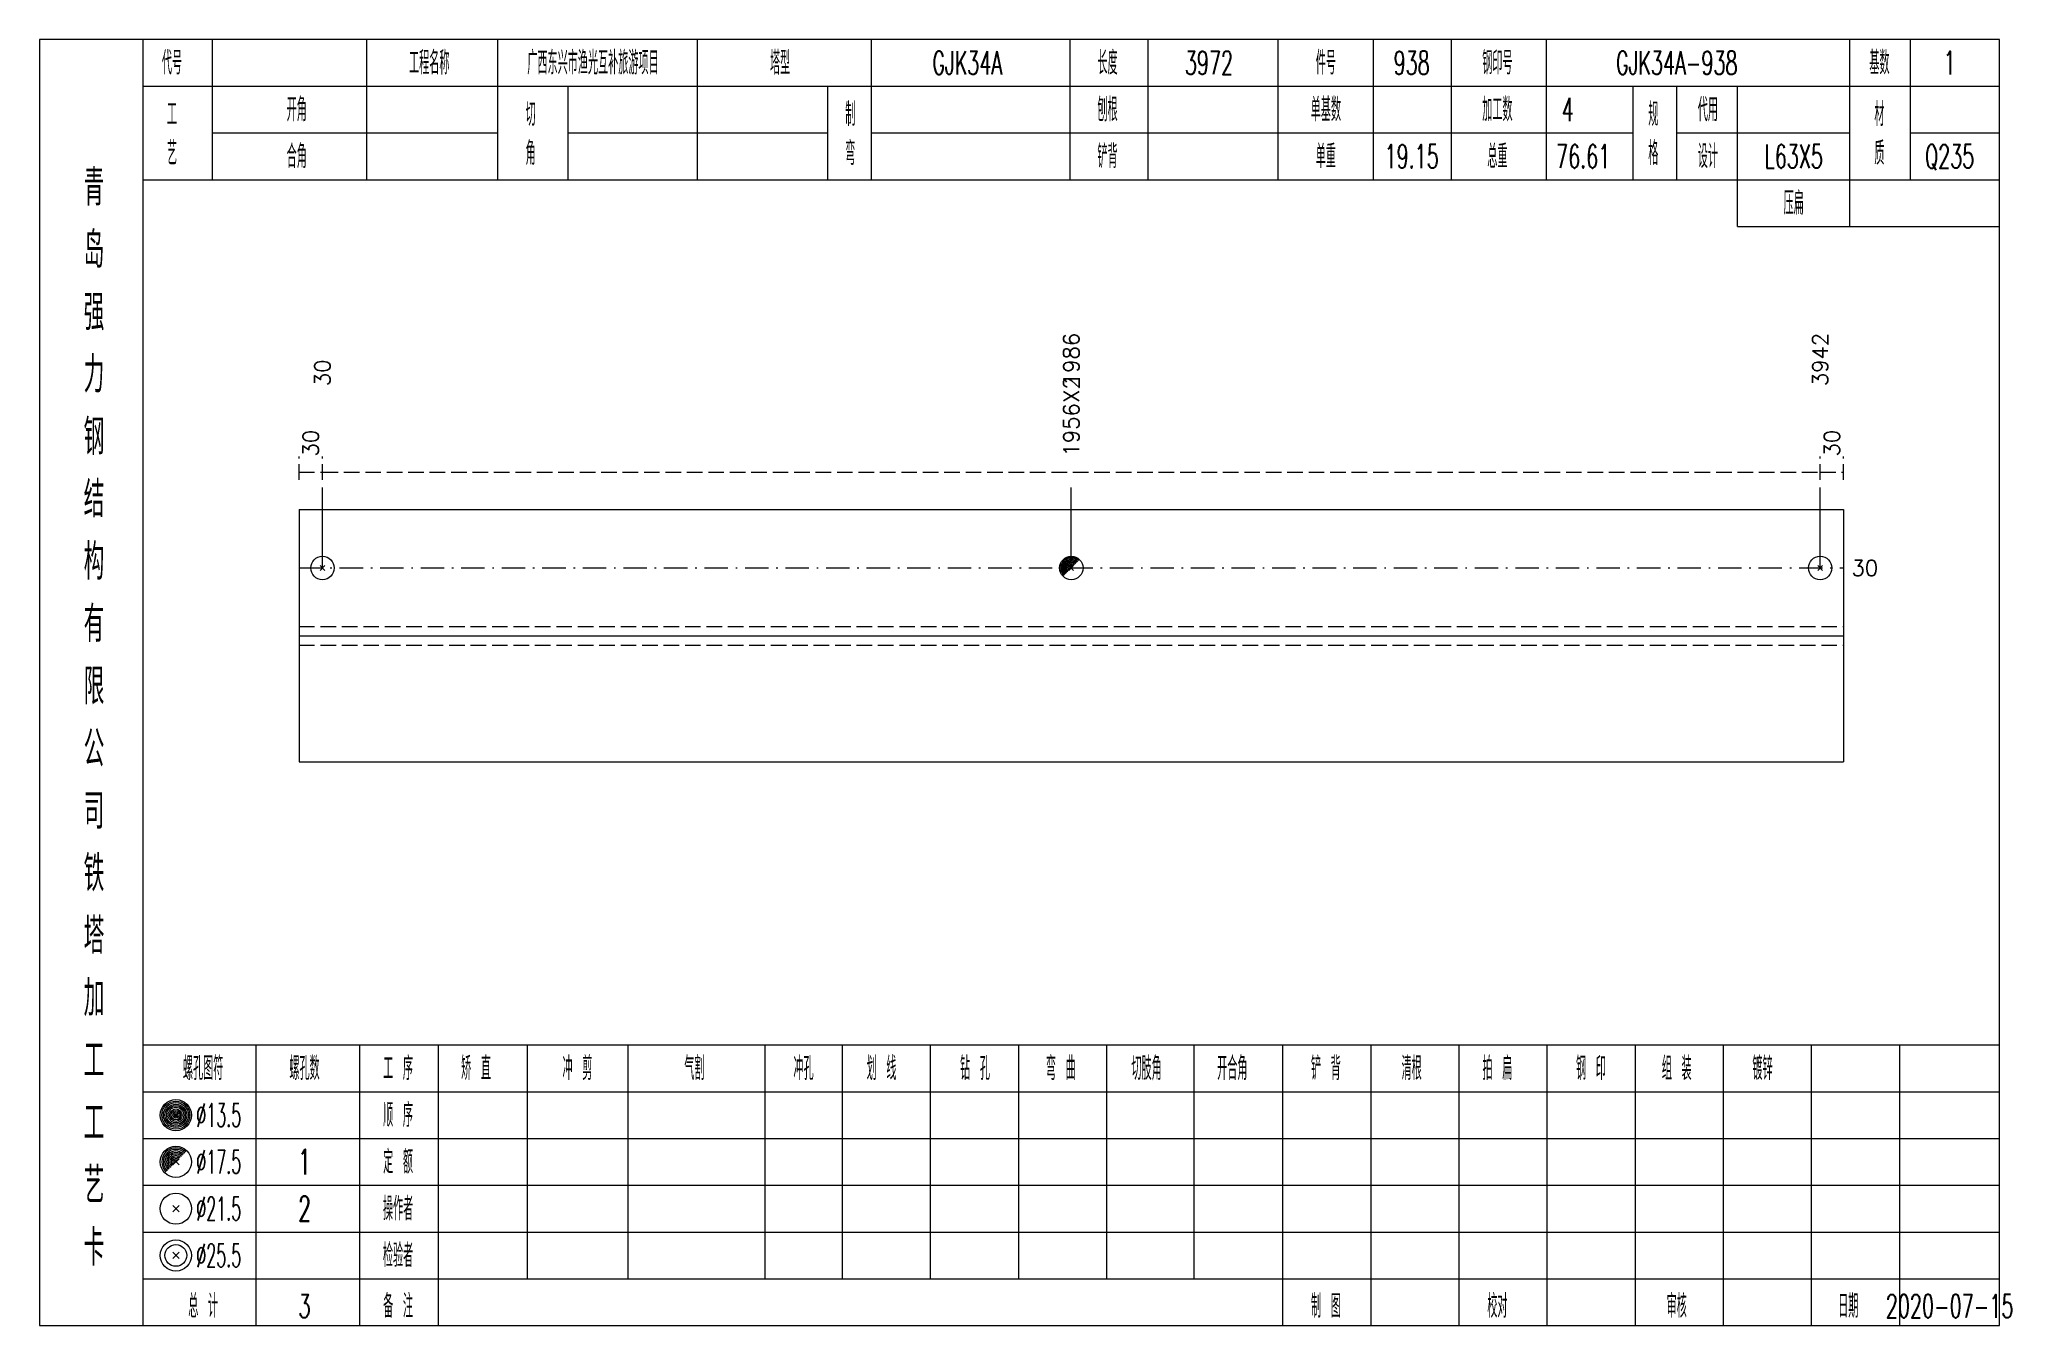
# Model space of a CAD drawing. Extents: x 0 to 2606, y -377 to 6479.
# Drawn here: x 1568.4 to 1821.3, y 2100 to 2265 of the extents above; entities that cross this region are included whole.
import ezdxf
from ezdxf.enums import TextEntityAlignment as Align

# ---------------------------------------------------------------- set-up
doc = ezdxf.new("R2010")
doc.units = 0
doc.header["$MEASUREMENT"] = 0
doc.linetypes.add('一点画线', pattern=[5.2, 3, -1, 0.2, -1])
doc.linetypes.add('虚线', pattern=[2.75, 2, -0.75])
doc.layers.get('0').update_dxf_attribs({"linetype": 'CONTINUOUS', "lineweight": 25})
doc.layers.add('1', color=7, linetype='CONTINUOUS', lineweight=25)
doc.layers.add('4', color=7, linetype='CONTINUOUS', lineweight=25)
doc.styles.get("Standard").update_dxf_attribs({"font": 'simplex.shx', "width": 0.7, "height": 3, "bigfont": 'gbhzfs.shx'})

msp = doc.modelspace()

# ---------------------------------------------------------------- texts
at = {"color": 7, "linetype": 'Continuous', "lineweight": 13}
for s, p in [('1986', (1700.75, 2220.5)), ('3942', (1796.8, 2220.5)), ('30', (1604.7, 2220.5))]:
    msp.add_text(s, height=2, rotation=90, dxfattribs=at).set_placement(p, align=Align.MIDDLE_LEFT)
at = {"color": 8, "linetype": 'Continuous', "lineweight": 9}
for s, p in [('1956X2', (1700.75, 2211.5)), ('30', (1603.2, 2211.5)), ('30', (1798.3, 2211.5))]:
    msp.add_text(s, height=2, rotation=90, dxfattribs=at).set_placement(p, align=Align.MIDDLE_LEFT)
at = {"color": 7, "linetype": 'Continuous', "lineweight": 13}
msp.add_text('30', height=2, dxfattribs=at).set_placement((1800.8, 2197.19), align=Align.MIDDLE_LEFT)
at = {"layer": '4', "color": 1, "linetype": 'Continuous', "lineweight": 13}
for s, height, width, p in [('代号', 3, 0.6, (1585.4, 2262)), ('工程名称', 3, 0.6, (1618.4, 2262)), ('广西东兴市渔光互补旅游项目', 3, 0.6, (1639.4, 2262)), ('塔型', 3, 0.6, (1663.4, 2262)), ('GJK34A', 3, 0.6, (1687.4, 2262)), ('长度', 3, 0.6, (1705.4, 2262)), ('3972', 3, 0.6, (1718.4, 2262)), ('件号', 3, 0.6, (1733.4, 2262)), ('938', 3, 0.6, (1744.4, 2262)), ('钢印号', 3, 0.6, (1755.4, 2262)), ('GJK34A-938', 3, 0.6, (1778.4, 2262)), ('基数', 3, 0.6, (1804.4, 2262)), ('1', 3, 0.6, (1813.4, 2262)), ('工', 3, 0.6, (1585.4, 2255.4)), ('开角', 3, 0.6, (1601.4, 2256)), ('切', 3, 0.6, (1631.4, 2255.4)), ('制', 3, 0.6, (1672.4, 2255.4)), ('刨根', 3, 0.6, (1705.4, 2256)), ('单基数', 3, 0.6, (1733.4, 2256)), ('加工数', 3, 0.6, (1755.4, 2256)), ('4', 3, 0.6, (1764.4, 2256)), ('规', 3, 0.6, (1775.4, 2255.4)), ('代用', 3, 0.6, (1782.4, 2256)), ('材', 3, 0.6, (1804.4, 2255.4)), ('艺', 3, 0.6, (1585.4, 2250.4)), ('合角', 3, 0.6, (1601.4, 2250)), ('角', 3, 0.6, (1631.4, 2250.4)), ('弯', 3, 0.6, (1672.4, 2250.4)), ('铲背', 3, 0.6, (1705.4, 2250)), ('单重', 3, 0.6, (1733.4, 2250)), ('19.15', 3, 0.6, (1744.4, 2250)), ('总重', 3, 0.6, (1755.4, 2250)), ('76.61', 3, 0.6, (1766.4, 2250)), ('格', 3, 0.6, (1775.4, 2250.4)), ('设计', 3, 0.6, (1782.4, 2250)), ('L63X5', 3, 0.6, (1793.4, 2250)), ('质', 3, 0.6, (1804.4, 2250.4)), ('Q235', 3, 0.6, (1813.4, 2250)), ('青', 4.6, 0.8, (1575.4, 2246)), ('压扁', 3, 0.6, (1793.4, 2244)), ('岛', 4.6, 0.8, (1575.4, 2238)), ('强', 4.6, 0.8, (1575.4, 2230)), ('力', 4.6, 0.8, (1575.4, 2222)), ('钢', 4.6, 0.8, (1575.4, 2214)), ('结', 4.6, 0.8, (1575.4, 2206)), ('构', 4.6, 0.8, (1575.4, 2198)), ('有', 4.6, 0.8, (1575.4, 2190)), ('限', 4.6, 0.8, (1575.4, 2182)), ('公', 4.6, 0.8, (1575.4, 2174)), ('司', 4.6, 0.8, (1575.4, 2166)), ('铁', 4.6, 0.8, (1575.4, 2158)), ('塔', 4.6, 0.8, (1575.4, 2150)), ('加', 4.6, 0.8, (1575.4, 2142)), ('工', 4.6, 0.8, (1575.4, 2134)), ('螺孔图符', 3, 0.6, (1589.4, 2133)), ('螺孔数', 3, 0.6, (1602.4, 2133)), ('工 序', 3, 0.6, (1614.4, 2133)), ('矫 直', 3, 0.6, (1624.4, 2133)), ('冲 剪', 3, 0.6, (1637.4, 2133)), ('气割', 3, 0.6, (1652.4, 2133)), ('冲孔', 3, 0.6, (1666.4, 2133)), ('划 线', 3, 0.6, (1676.4, 2133)), ('钻 孔', 3, 0.6, (1688.4, 2133)), ('弯 曲', 3, 0.6, (1699.4, 2133)), ('切肢角', 3, 0.6, (1710.4, 2133)), ('开合角', 3, 0.6, (1721.4, 2133)), ('铲 背', 3, 0.6, (1733.4, 2133)), ('清根', 3, 0.6, (1744.4, 2133)), ('拍 扁', 3, 0.6, (1755.4, 2133)), ('钢 印', 3, 0.6, (1767.4, 2133)), ('组 装', 3, 0.6, (1778.4, 2133)), ('镀锌', 3, 0.6, (1789.4, 2133)), ('工', 4.6, 0.8, (1575.4, 2126)), ('%%C13.5', 3, 0.5, (1591.4, 2127)), ('顺 序', 3, 0.6, (1614.4, 2127)), ('%%C17.5', 3, 0.5, (1591.4, 2121)), ('1', 3.2, 0.6, (1602.4, 2121)), ('定 额', 3, 0.6, (1614.4, 2121)), ('艺', 4.6, 0.8, (1575.4, 2118)), ('%%C21.5', 3, 0.5, (1591.4, 2115)), ('2', 3.2, 0.6, (1602.4, 2115)), ('操作者', 3, 0.6, (1614.4, 2115)), ('卡', 4.6, 0.8, (1575.4, 2110)), ('%%C25.5', 3, 0.5, (1591.4, 2109)), ('检验者', 3, 0.6, (1614.4, 2109)), ('总 计', 3, 0.6, (1589.4, 2102.5)), ('3', 3, 0.6, (1602.4, 2102.5)), ('备 注', 3, 0.6, (1614.4, 2102.5)), ('制 图', 3, 0.6, (1733.4, 2102.5)), ('校对', 3, 0.6, (1755.4, 2102.5)), ('审核', 3, 0.6, (1778.4, 2102.5)), ('日期', 3, 0.6, (1800.4, 2102.5)), ('2020-07-15', 3, 0.6, (1813.4, 2102.5))]:
    msp.add_text(s, height=height, dxfattribs=dict(at, width=width)).set_placement(p, align=Align.MIDDLE_CENTER)

# ---------------------------------------------------------------- linework, layer by layer
at = {"color": 8, "linetype": '虚线', "lineweight": 9}
for p, q in [((1601.7, 2208.5), (1601.7, 2211.5)), ((1604.7, 2208.5), (1604.7, 2211.5)), ((1604.7, 2208.5), (1604.7, 2211.5)), ((1796.8, 2208.5), (1796.8, 2211.5)), ((1796.8, 2208.5), (1796.8, 2211.5)), ((1799.8, 2208.5), (1799.8, 2211.5)), ((1601.7, 2209.5), (1604.7, 2209.5)), ((1604.7, 2209.5), (1796.8, 2209.5)), ((1796.8, 2209.5), (1799.8, 2209.5))]:
    msp.add_line(p, q, dxfattribs=at)
at = {"color": 7, "linetype": 'Continuous', "lineweight": 13}
for p, q in [((1604.7, 2197.19), (1604.7, 2207.5)), ((1700.75, 2197.19), (1700.75, 2207.5)), ((1796.8, 2197.19), (1796.8, 2207.5)), ((1604.4, 2196.89), (1605, 2197.49)), ((1605, 2196.89), (1604.4, 2197.49)), ((1796.5, 2196.89), (1797.1, 2197.49)), ((1797.1, 2196.89), (1796.5, 2197.49))]:
    msp.add_line(p, q, dxfattribs=at)
at = {"color": 7, "linetype": 'Continuous', "lineweight": 18}
for p, q in [((1601.7, 2204.69), (1601.7, 2172.31)), ((1601.7, 2204.69), (1799.8, 2204.69)), ((1799.8, 2204.69), (1799.8, 2172.31)), ((1601.7, 2188.5), (1799.8, 2188.5))]:
    msp.add_line(p, q, dxfattribs=at)
at = {"color": 3, "linetype": '一点画线', "lineweight": 13}
msp.add_line((1601.7, 2197.19), (1799.8, 2197.19), dxfattribs=at)
at = {"color": 7, "linetype": 'Continuous', "lineweight": 0}
for p, q in [((1700.45, 2196.89), (1701.05, 2197.49)), ((1700.45, 2197.49), (1701.05, 2196.89))]:
    msp.add_line(p, q, dxfattribs=at)
at = {"color": 1, "linetype": '虚线', "lineweight": 18}
for p, q in [((1601.7, 2189.69), (1799.8, 2189.69)), ((1601.7, 2187.31), (1799.8, 2187.31))]:
    msp.add_line(p, q, dxfattribs=at)
at = {"color": 7, "linetype": 'Continuous', "lineweight": 13}
for centre in [(1604.7, 2197.19), (1700.75, 2197.19), (1796.8, 2197.19)]:
    msp.add_circle(centre, 1.5, dxfattribs=at)
for radius in [1.35, 1.2, 1.05, 0.9, 0.75, 0.6, 0.45, 0.3, 0.15]:
    msp.add_arc((1700.75, 2197.19), radius, 45, 225, dxfattribs=at)
at = {"layer": '1', "color": 7, "linetype": 'Continuous', "lineweight": 18}
msp.add_line((1601.7, 2172.31), (1799.8, 2172.31), dxfattribs=at)
at = {"layer": '4', "color": 1, "linetype": 'Continuous', "lineweight": 18}
for p, q in [((1581.7, 2100), (1581.7, 2265)), ((1590.6, 2247), (1590.6, 2265)), ((1610.4, 2247), (1610.4, 2265)), ((1627.2, 2247), (1627.2, 2265)), ((1652.8, 2247), (1652.8, 2265)), ((1675.1, 2247), (1675.1, 2265)), ((1700.6, 2247), (1700.6, 2265)), ((1710.6, 2247), (1710.6, 2265)), ((1727.3, 2247), (1727.3, 2265)), ((1739.5, 2247), (1739.5, 2265)), ((1749.5, 2247), (1749.5, 2265)), ((1761.7, 2247), (1761.7, 2265)), ((1800.6, 2241), (1800.6, 2265)), ((1808.4, 2247), (1808.4, 2265)), ((1581.7, 2259), (1819.8, 2259)), ((1636.2, 2247), (1636.2, 2259)), ((1669.5, 2247), (1669.5, 2259)), ((1772.8, 2247), (1772.8, 2259)), ((1778.4, 2247), (1778.4, 2259)), ((1786.2, 2241), (1786.2, 2259)), ((1590.6, 2253), (1627.2, 2253)), ((1636.2, 2253), (1669.5, 2253)), ((1675.1, 2253), (1772.8, 2253)), ((1778.4, 2253), (1800.6, 2253)), ((1808.4, 2253), (1819.8, 2253)), ((1581.7, 2247), (1819.8, 2247)), ((1786.2, 2241), (1819.8, 2241)), ((1581.7, 2136), (1819.8, 2136)), ((1596.2, 2100), (1596.2, 2136)), ((1609.5, 2100), (1609.5, 2136)), ((1619.6, 2100), (1619.6, 2136)), ((1631, 2106), (1631, 2136)), ((1643.9, 2106), (1643.9, 2136)), ((1661.5, 2106), (1661.5, 2136)), ((1671.4, 2106), (1671.4, 2136)), ((1682.7, 2106), (1682.7, 2136)), ((1694, 2106), (1694, 2136)), ((1705.3, 2106), (1705.3, 2136)), ((1716.5, 2106), (1716.5, 2136)), ((1727.9, 2106), (1727.9, 2136)), ((1739.2, 2106), (1739.2, 2136)), ((1750.5, 2106), (1750.5, 2136)), ((1761.8, 2106), (1761.8, 2136)), ((1773.1, 2106), (1773.1, 2136)), ((1784.4, 2106), (1784.4, 2136)), ((1795.7, 2106), (1795.7, 2136)), ((1807, 2106), (1807, 2136)), ((1581.7, 2130), (1819.8, 2130)), ((1581.7, 2124), (1819.8, 2124)), ((1581.7, 2118), (1819.8, 2118)), ((1581.7, 2112), (1819.8, 2112)), ((1581.7, 2106), (1819.8, 2106)), ((1727.9, 2100), (1727.9, 2106)), ((1739.2, 2100), (1739.2, 2106)), ((1750.5, 2100), (1750.5, 2106)), ((1761.8, 2100), (1761.8, 2106)), ((1773.1, 2100), (1773.1, 2106)), ((1784.4, 2100), (1784.4, 2106)), ((1795.7, 2100), (1795.7, 2106)), ((1807, 2100), (1807, 2106))]:
    msp.add_line(p, q, dxfattribs=at)
at = {"layer": '4', "color": 7, "linetype": 'Continuous', "lineweight": 13}
for p, q in [((1585.7, 2126.8), (1586.1, 2127.2)), ((1586.1, 2126.8), (1585.7, 2127.2)), ((1585.5, 2114.6), (1586.3, 2115.4)), ((1586.3, 2114.6), (1585.5, 2115.4)), ((1585.5, 2108.6), (1586.3, 2109.4)), ((1586.3, 2108.6), (1585.5, 2109.4))]:
    msp.add_line(p, q, dxfattribs=at)
at = {"layer": '4', "color": 7, "linetype": 'Continuous', "lineweight": 0}
for p, q in [((1585.5, 2120.6), (1586.3, 2121.4)), ((1585.5, 2121.4), (1586.3, 2120.6))]:
    msp.add_line(p, q, dxfattribs=at)
at = {"layer": '4', "color": 1, "linetype": 'Continuous', "lineweight": 18}
msp.add_lwpolyline([(1568.4, 2265), (1568.4, 2100), (1819.8, 2100), (1819.8, 2265)], close=True, dxfattribs=at)
at = {"layer": '4', "color": 7, "linetype": 'Continuous', "lineweight": 13}
for centre, radius in [((1585.9, 2127), 2), ((1585.9, 2127), 1.8), ((1585.9, 2127), 1.6), ((1585.9, 2127), 1.4), ((1585.9, 2127), 1.2), ((1585.9, 2127), 1), ((1585.9, 2127), 0.8), ((1585.9, 2127), 0.6), ((1585.9, 2127), 0.4), ((1585.9, 2127), 0.2), ((1585.9, 2121), 2), ((1585.9, 2115), 2), ((1585.9, 2109), 2), ((1585.9, 2109), 1.4)]:
    msp.add_circle(centre, radius, dxfattribs=at)
for radius in [1.8, 1.6, 1.4, 1.2, 1, 0.8, 0.6, 0.4, 0.2]:
    msp.add_arc((1585.9, 2121), radius, 45, 225, dxfattribs=at)

msp.set_redraw_order([(e.dxf.handle, doc.entitydb.next_handle()) for e in msp.query("TEXT MTEXT ATTDEF DIMENSION ARC_DIMENSION")])  # texts and dimensions are drawn at this point

doc.saveas('drawing.dxf')
